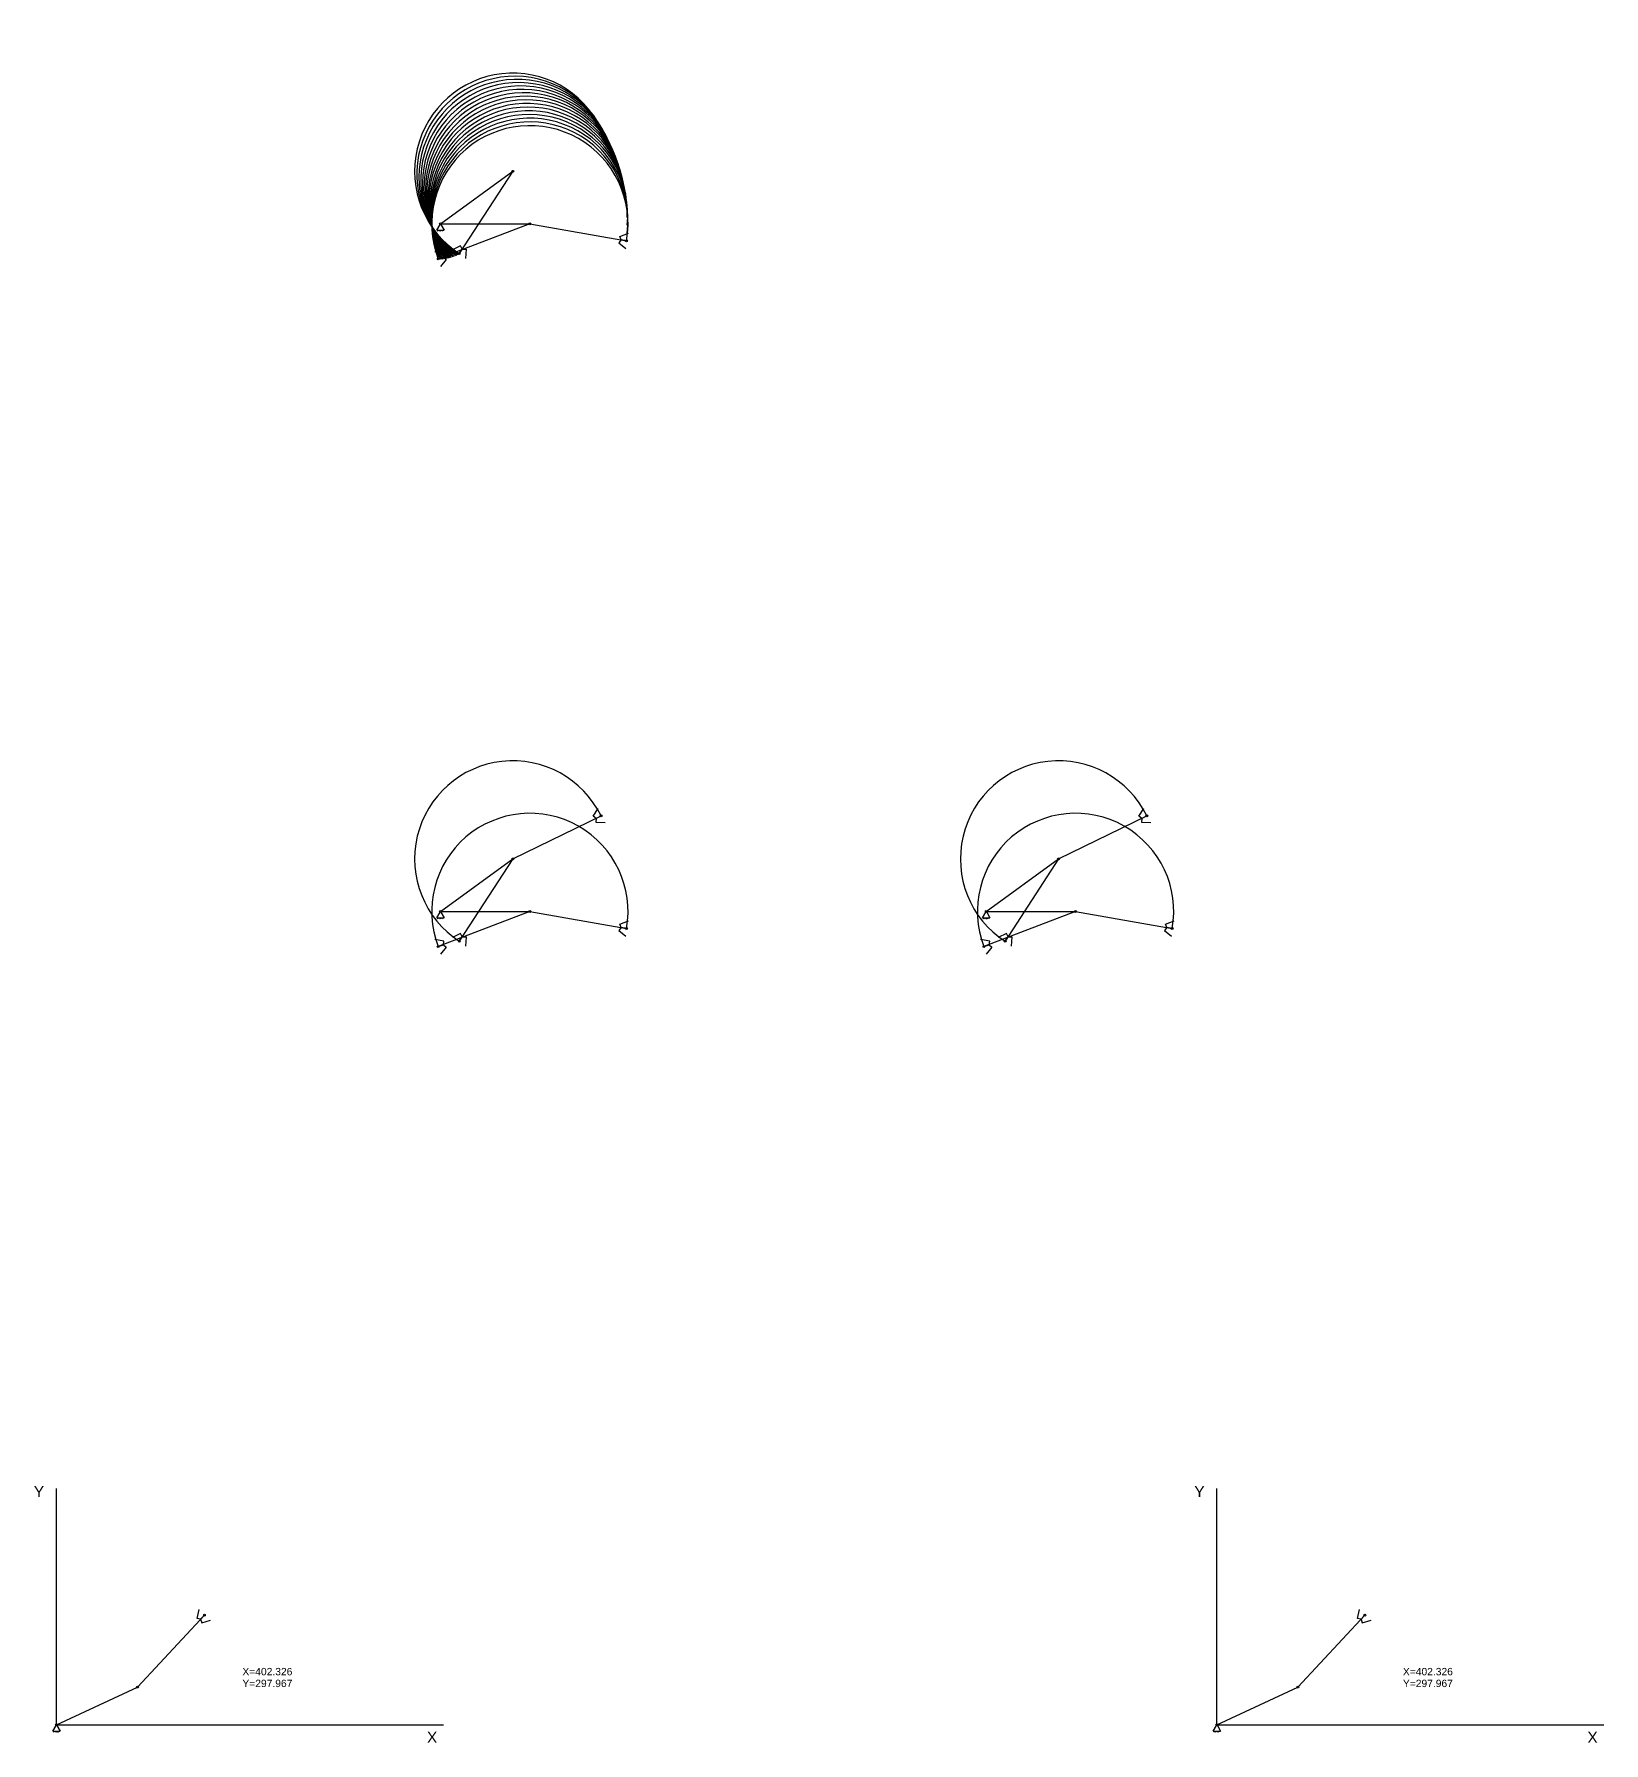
# Model space of a CAD drawing. Header units: millimetres. Extents: x -4981 to 8949, y 576 to 5223.
# Drawn here: x 4680 to 8949, y 576 to 5223 of the extents above; entities that cross this region are included whole.
import ezdxf

# ---------------------------------------------------------------- set-up
doc = ezdxf.new("R2010")
doc.units = ezdxf.units.MM
doc.styles.get("Standard").update_dxf_attribs({"font": 'arial.ttf'})

msp = doc.modelspace()

# ---------------------------------------------------------------- texts
for s, height, p in [('Y', 30, (4678.9, 1244.2)), ('Y', 30, (7835.3, 1244.2)), ('X=402.326', 20, (5246.2, 759.8)), ('Y=297.967', 20, (5246.2, 727.7)), ('X=402.326', 20, (8402.6, 759.8)), ('Y=297.967', 20, (8402.6, 727.7)), ('X', 30, (5748.1, 576.1)), ('X', 30, (8904.5, 576.1))]:
    msp.add_text(s, height=height).set_placement(p)

# ---------------------------------------------------------------- blocks, each defined once
blk = doc.blocks.new('Block1')
for p, q in [((-10, -17.3), (-1.3, -2.2)), ((-10, -17.3), (10, -17.3)), ((-8.8, -20.1), (-6, -17.3)), ((-4.8, -20.1), (-2, -17.3)), ((-0.8, -20.1), (2, -17.3)), ((1.3, -2.2), (10, -17.3)), ((3.2, -20.1), (6, -17.3))]:
    blk.add_line(p, q)
blk.add_circle((0, 0), 2.5)
blk = doc.blocks.new('Block2')
blk.add_line((0, 0), (243, 0))
for centre in [(0, 0), (243, 0)]:
    blk.add_circle(centre, 2.5)
blk = doc.blocks.new('Block3')
for p, q in [((0, 0), (267, 0)), ((247, 8.7), (268.7, 21.2)), ((252, 0), (247, 8.7)), ((252, 0), (247, -8.7)), ((267, 0), (252, 0)), ((247, -8.7), (268.7, -21.2))]:
    blk.add_line(p, q)
for centre in [(0, 0), (267, 0)]:
    blk.add_circle(centre, 2.5)
blk = doc.blocks.new('*U8')
blk.add_arc((0, -85.7), 267, 350, 201)
blk = doc.blocks.new('*U9')
at = {"color": 0, "linetype": 'ByBlock', "lineweight": -2, "transparency": 16777216}
for p, rotation in [((5931.2, 4919.2), 35.99999999999822), ((5940, 4912.9), 33.59999999999825), ((5948.5, 4906.2), 31.19999999999842), ((5956.7, 4899.2), 28.79999999999874), ((5964.6, 4891.8), 26.39999999999877), ((5972.1, 4884.1), 23.99999999999867), ((5979.4, 4876.2), 21.5999999999987), ((5986.3, 4867.9), 19.19999999999889), ((5992.9, 4859.3), 16.79999999999919), ((5999.1, 4850.5), 14.39999999999925), ((6004.9, 4841.4), 11.99999999999953), ((6010.3, 4832), 9.599999999999868), ((6015.3, 4822.5), 7.199999999999929), ((6020, 4812.7), 4.799999999999827), ((6024.2, 4802.8), 2.399999999999955)]:
    blk.add_blockref('*U8', p, dxfattribs=dict(at, rotation=rotation))
blk.add_blockref('*U8', (6028, 4792.7), dxfattribs=at)

# ---------------------------------------------------------------- linework, layer by layer
for p, q in [((4740.5, 625.1), (4740.5, 1267.8)), ((7896.9, 625.1), (7896.9, 1267.8)), ((4740.5, 625.1), (5792.7, 625.1)), ((7896.9, 625.1), (8949.1, 625.1))]:
    msp.add_line(p, q)
for centre, start, end in [((5981.6, 2979.8), 26, 237), ((7466, 2979.8), 26, 237), ((6028, 2837), 350, 201), ((7512.4, 2837), 350, 201)]:
    msp.add_arc(centre, 267, start, end)

# ---------------------------------------------------------------- block references
for name, p in [('*U9', (0, 0)), ('Block1', (5785, 4707.1)), ('Block2', (5785, 4707.1)), ('Block1', (5785, 2837)), ('Block2', (5785, 2837)), ('Block1', (7269.4, 2837)), ('Block2', (7269.4, 2837)), ('Block1', (4740.5, 625.1)), ('Block1', (7896.9, 625.1))]:
    msp.add_blockref(name, p)
for name, p, rotation in [('Block2', (5785, 4707.1), 36), ('Block3', (5981.6, 4849.9), 237), ('Block3', (6028, 4707.1), 201), ('Block3', (6028, 4707.1), 350.0000000000001), ('Block3', (5981.6, 2979.8), 26), ('Block3', (7466, 2979.8), 26), ('Block2', (5785, 2837), 36), ('Block3', (5981.6, 2979.8), 237), ('Block2', (7269.4, 2837), 36), ('Block3', (7466, 2979.8), 237), ('Block3', (6028, 2837), 201), ('Block3', (6028, 2837), 350.0000000000001), ('Block3', (7512.4, 2837), 201), ('Block3', (7512.4, 2837), 350.0000000000001), ('Block3', (4960.7, 727.8), 47.00000000000004), ('Block3', (8117.1, 727.8), 46.99999999999883), ('Block2', (4740.5, 625.1), 25.00000000000004), ('Block2', (7896.9, 625.1), 25.00000000000506)]:
    msp.add_blockref(name, p, dxfattribs=dict(rotation=rotation))

msp.set_redraw_order([(e.dxf.handle, doc.entitydb.next_handle()) for e in msp.query("TEXT MTEXT ATTDEF DIMENSION ARC_DIMENSION")])  # texts and dimensions are drawn at this point

doc.saveas('drawing.dxf')
